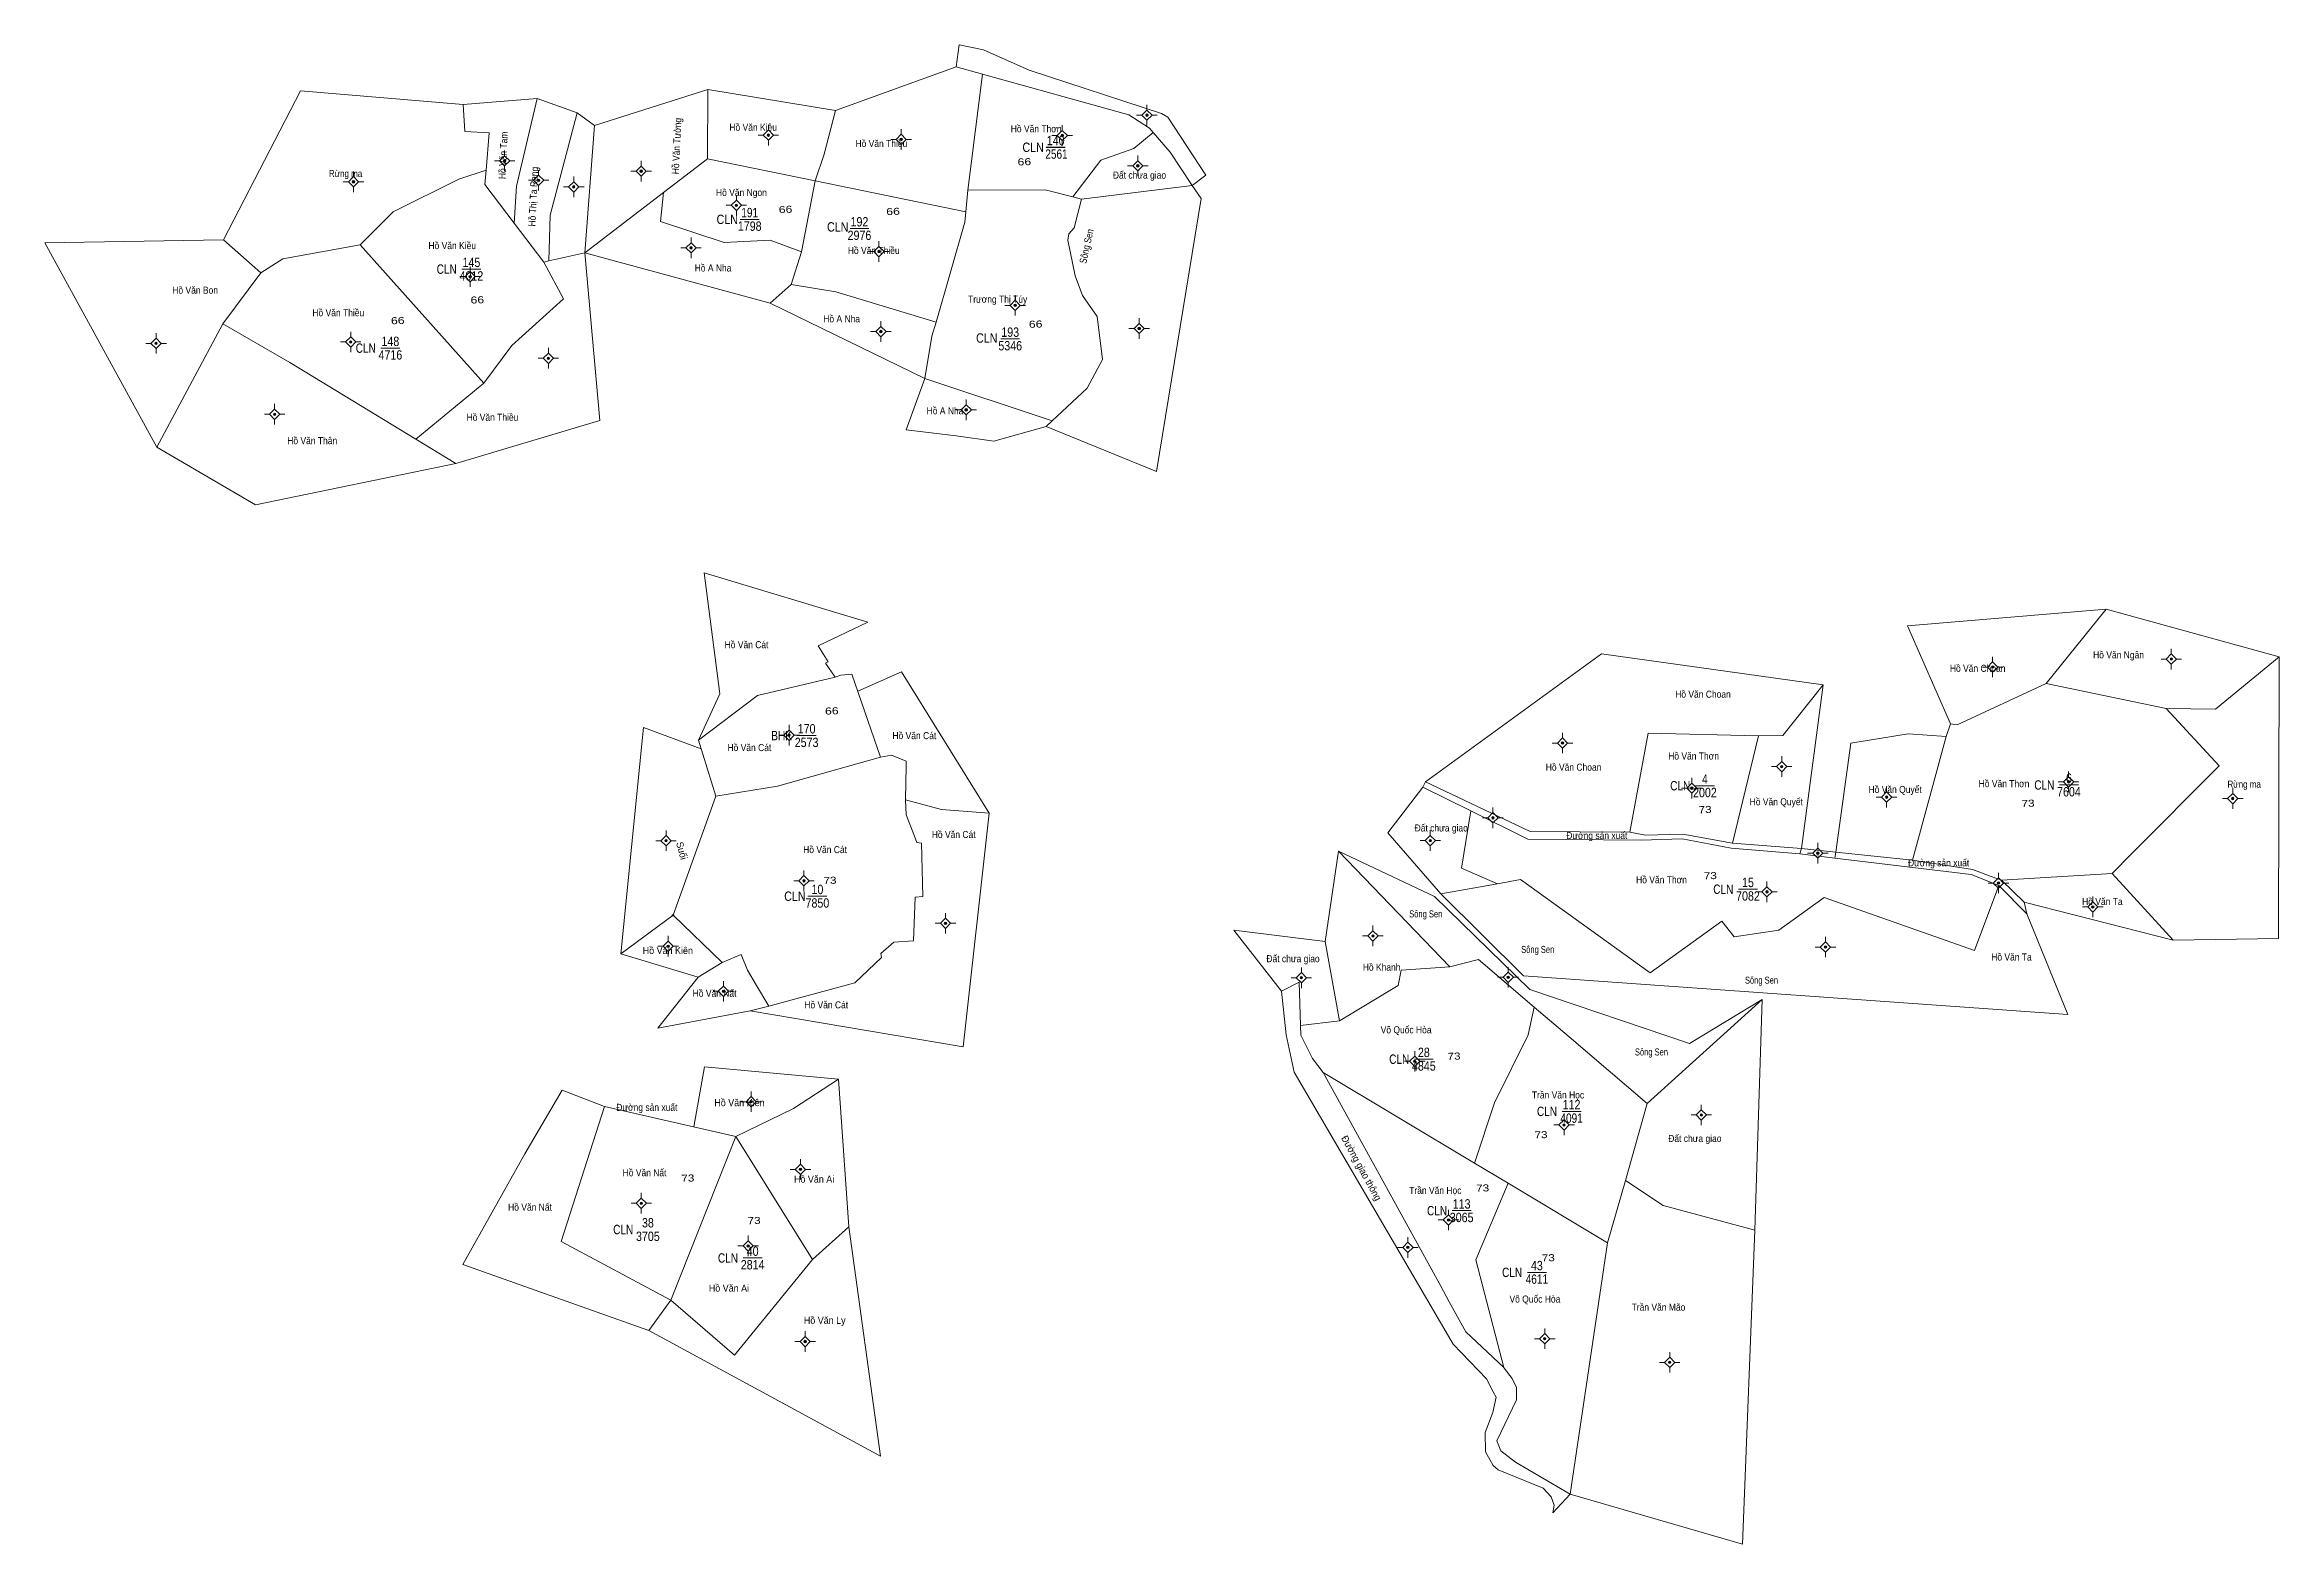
# Model space of a CAD drawing. Header units: metres. Extents: x 534707 to 536375, y 1846403 to 1847853.
# Drawn here: x 535085 to 536038, y 1846675 to 1847314 of the extents above; entities that cross this region are included whole.
import ezdxf
from ezdxf.enums import TextEntityAlignment as Align

# ---------------------------------------------------------------- set-up
doc = ezdxf.new("R2010")
doc.units = ezdxf.units.M
doc.header["$LTSCALE"] = 1.2
doc.header["$PDMODE"] = 32
doc.header["$PDSIZE"] = 0.6
for name, color, linetype, lineweight in [('11', 7, 'Continuous', 13), ('6', 7, 'Continuous', 13), ('7', 7, 'Continuous', 13)]:
    doc.layers.add(name, color=color, linetype=linetype, lineweight=lineweight)
for name, color, linetype in [('2', 7, 'Continuous'), ('22', 7, 'Continuous'), ('3', 7, 'Continuous'), ('4', 7, 'Continuous'), ('5', 7, 'Continuous'), ('8', 7, 'Continuous')]:
    doc.layers.add(name, color=color, linetype=linetype)

msp = doc.modelspace()

# ---------------------------------------------------------------- texts
at = {"layer": '2', "width": 0.9}
for s, p in [('Hồ Văn Tam', (535281.977, 1847266.819)), ('Hồ Văn Tường', (535355.919, 1847270.789)), ('Hồ Thị Ta Rang', (535294.837, 1847249.229))]:
    msp.add_text(s, height=3, rotation=87.274, dxfattribs=at).set_placement(p, align=Align.CENTER)
at = {"layer": '2'}
for s, width, p in [('Hồ Văn Kiêu', 0.9, (535387.04, 1847277.35)), ('Hồ Văn Thơn', 0.9, (535507.65, 1847276.71)), ('Hồ Văn Thiều', 0.9, (535441.695, 1847270.42)), ('Rừng ma', 0.85, (535213.315, 1847257.64)), ('Đất chưa giao', 0.9, (535551.69, 1847256.97)), ('Hồ Văn Ngon', 0.9, (535382.04, 1847249.54)), ('Hồ Văn Kiều', 0.9, (535258.78, 1847226.91)), ('Hồ Văn Thiều', 0.9, (535438.435, 1847224.84)), ('Hồ A Nha', 0.9, (535369.945, 1847217.38)), ('Hồ Văn Bon', 0.9, (535149.21, 1847207.91)), ('Hồ Văn Thiều', 0.9, (535210.215, 1847198.3)), ('Trương Thị Túy', 0.9, (535491.245, 1847204.05)), ('Hồ A Nha', 0.9, (535424.765, 1847195.71)), ('Hồ Văn Thiều', 0.9, (535275.925, 1847153.72)), ('Hồ A Nha', 0.9, (535468.815, 1847156.51)), ('Hồ Văn Thân', 0.9, (535199.11, 1847143.76)), ('Hồ Văn Cát', 0.9, (535384.215, 1847056.79)), ('Hồ Văn Choan', 0.9, (535908.94, 1847046.72)), ('Hồ Văn Choan', 0.9, (535908.94, 1847046.72)), ('Hồ Văn Ngân', 0.9, (535968.975, 1847052.45)), ('Hồ Văn Ngân', 0.9, (535968.975, 1847052.45)), ('Hồ Văn Choan', 0.9, (535791.87, 1847035.67)), ('Hồ Văn Choan', 0.9, (535791.87, 1847035.67)), ('Hồ Văn Cát', 0.9, (535455.735, 1847018.03)), ('Hồ Văn Cát', 0.9, (535385.425, 1847012.93)), ('Hồ Văn Thơn', 0.9, (535787.86, 1847009.34)), ('Hồ Văn Choan', 0.9, (535736.71, 1847004.57)), ('Hồ Văn Choan', 0.9, (535736.71, 1847004.57)), ('Hồ Văn Thơn', 0.9, (535920.18, 1846997.55)), ('Rừng ma', 0.85, (536022.525, 1846997.33)), ('Hồ Văn Quyết', 0.9, (535823.1, 1846989.82)), ('Hồ Văn Quyết', 0.9, (535873.76, 1846995.1)), ('Đất chưa giao', 0.9, (535680.31, 1846978.67)), ('Hồ Văn Cát', 0.9, (535417.695, 1846969.45)), ('Hồ Văn Cát', 0.9, (535472.515, 1846975.89)), ('Hồ Văn Thơn', 0.9, (535774.19, 1846956.6)), ('Hồ Văn Ta', 0.9, (535962.08, 1846947.31)), ('Hồ Văn Ta', 0.9, (535962.08, 1846947.31)), ('Hồ Văn Kiên', 0.95, (535350.66, 1846926.43)), ('Đất chưa giao', 0.9, (535617.13, 1846922.95)), ('Sông Sen', 0.8, (535721.42, 1846926.89)), ('Hồ Văn Ta', 0.9, (535923.35, 1846923.66)), ('Hồ Khanh', 0.9, (535654.91, 1846919.32)), ('Sông Sen', 0.8, (535816.8, 1846913.78)), ('Hồ Văn Nất', 0.9, (535370.59, 1846908.18)), ('Hồ Văn Cát', 0.9, (535418.185, 1846903.26)), ('Võ Quốc Hòa', 0.9, (535665.335, 1846892.64)), ('Trần Văn Học', 0.9, (535730.075, 1846864.86)), ('Hồ Văn Kiên', 0.95, (535381.19, 1846861.57)), ('Đất chưa giao', 0.9, (535788.41, 1846846.31)), ('Đất chưa giao', 0.9, (535788.41, 1846846.31)), ('Hồ Văn Nất', 0.9, (535340.75, 1846831.7)), ('Hồ Văn Ai', 0.95, (535413.015, 1846828.97)), ('Hồ Văn Nất', 0.9, (535291.93, 1846817.02)), ('Trần Văn Học', 0.9, (535677.785, 1846824.17)), ('Hồ Văn Ai', 0.95, (535376.715, 1846782.51)), ('Võ Quốc Hòa', 0.9, (535720.235, 1846777.85)), ('Hồ Văn Ly', 0.95, (535417.53, 1846768.78)), ('Trần Văn Mão', 0.9, (535772.9, 1846774.4)), ('Trần Văn Mão', 0.9, (535772.9, 1846774.4))]:
    msp.add_text(s, height=3, dxfattribs=dict(at, width=width)).set_placement(p, align=Align.CENTER)
at = {"layer": '22'}
for s, rotation, width, p in [('Sông Sen', 77.471, 0.85, (535530.582, 1847227.835)), ('Suối', 285.593, 0.95, (535355.173, 1846970.068))]:
    msp.add_text(s, height=3, rotation=rotation, dxfattribs=dict(at, width=width)).set_placement(p, align=Align.CENTER)
at = {"layer": '22', "width": 0.8}
for p in [(535673.71, 1846942.04), (535816.8, 1846913.78), (535769.9, 1846883.18)]:
    msp.add_text('Sông Sen', height=3, dxfattribs=at).set_placement(p, align=Align.CENTER)
at = {"layer": '3'}
for s, width, p in [('CLN', 0.85, (535510.91, 1847268.33)), ('CLN', 0.85, (535380.55, 1847237.61)), ('CLN', 0.85, (535427.62, 1847234.39)), ('CLN ', 0.8, (535261.9, 1847216.38)), ('CLN', 0.85, (535491.15, 1847187.02)), ('CLN ', 0.8, (535227.4, 1847182.71)), ('BHK ', 0.8, (535404.76, 1847017.55)), ('CLN ', 0.8, (535787.64, 1846996.17)), ('CLN ', 0.8, (535942.83, 1846996.49)), ('CLN', 0.85, (535409.37, 1846949.08)), ('CLN ', 0.8, (535805.99, 1846952.06)), ('CLN ', 0.8, (535667.88, 1846879.61)), ('CLN ', 0.8, (535730.85, 1846857.36)), ('CLN ', 0.8, (535683.99, 1846815.02)), ('CLN ', 0.8, (535337.12, 1846806.99)), ('CLN ', 0.8, (535381.77, 1846794.86)), ('CLN ', 0.8, (535715.97, 1846788.73))]:
    msp.add_text(s, height=4, dxfattribs=dict(at, width=width)).set_placement(p, align=Align.RIGHT)
at = {"layer": '4'}
for s, width, p in [('140', 0.85, (535515.985, 1847271.22)), ('191', 0.8, (535385.57, 1847240.5)), ('192', 0.85, (535432.335, 1847236.58)), ('145', 0.85, (535266.955, 1847219.27)), ('193', 0.85, (535496.595, 1847189.52)), ('148', 0.85, (535232.415, 1847185.6)), ('170', 0.85, (535409.815, 1847020.44)), ('4', 0.8, (535792.69, 1846999.06)), ('6', 0.85, (535947.845, 1846999.38)), ('10', 0.85, (535414.43, 1846951.97)), ('15', 0.85, (535811.05, 1846954.95)), ('28', 0.85, (535672.89, 1846882.5)), ('112', 0.85, (535735.855, 1846860.25)), ('113', 0.85, (535688.995, 1846817.91)), ('38', 0.85, (535342.18, 1846809.88)), ('40', 0.85, (535386.83, 1846797.75)), ('43', 0.85, (535721.06, 1846791.62))]:
    msp.add_text(s, height=4, dxfattribs=dict(at, width=width)).set_placement(p, align=Align.CENTER)
at = {"layer": '5'}
for s, width, p in [('2561', 0.8, (535516.32, 1847265.44)), ('1798', 0.85, (535385.565, 1847234.72)), ('2976', 0.85, (535432.34, 1847230.8)), ('4012', 0.85, (535266.955, 1847213.49)), ('4716', 0.85, (535232.42, 1847179.82)), ('5346', 0.85, (535496.6, 1847183.74)), ('2573', 0.85, (535409.815, 1847014.66)), ('2002', 0.85, (535792.695, 1846993.28)), ('7604', 0.85, (535947.835, 1846993.6)), ('7082', 0.85, (535811.035, 1846949.17)), ('7850', 0.85, (535414.415, 1846946.19)), ('4845', 0.85, (535672.895, 1846876.72)), ('4091', 0.8, (535735.87, 1846854.47)), ('3065', 0.85, (535689.005, 1846812.13)), ('3705', 0.85, (535342.165, 1846804.1)), ('2814', 0.85, (535386.815, 1846791.97)), ('4611', 0.8, (535721.06, 1846785.84))]:
    msp.add_text(s, height=4, dxfattribs=dict(at, width=width)).set_placement(p, align=Align.CENTER)
at = {"layer": '7'}
for s, width, p in [('66', 1.3, (535502.673, 1847262.641)), ('66', 1.3, (535400.898, 1847242.351)), ('66', 1.3, (535446.708, 1847241.471)), ('66', 1.3, (535269.528, 1847203.781)), ('66', 1.3, (535235.618, 1847194.961)), ('66', 1.3, (535507.498, 1847193.441)), ('66', 1.3, (535420.608, 1847028.571)), ('73', 1.25, (535930.463, 1846989.168)), ('73', 1.25, (535792.813, 1846986.518)), ('73', 1.25, (535419.843, 1846956.328)), ('73', 1.25, (535795.013, 1846958.308)), ('73', 1.25, (535685.773, 1846881.378)), ('73', 1.25, (535722.883, 1846847.888)), ('73', 1.25, (535359.248, 1846829.397)), ('73', 1.25, (535697.993, 1846825.178)), ('73', 1.25, (535387.463, 1846811.308)), ('73', 1.25, (535725.963, 1846795.428))]:
    msp.add_text(s, height=3, rotation=2, dxfattribs=dict(at, width=width)).set_placement(p, align=Align.CENTER)
at = {"layer": '8', "width": 0.9}
for p in [(535746.63, 1846975.45), (535892.3, 1846963.82), (535341.73, 1846859.58)]:
    msp.add_text('Đường sản xuất', height=3, dxfattribs=at).set_placement(p, align=Align.CENTER)
at = {"layer": '8', "width": 0.95}
msp.add_text('Đường giao thông', height=3, rotation=298.808, dxfattribs=at).set_placement((535644.994, 1846834.468), align=Align.CENTER)
msp.add_text('Đường giao thông', height=3, rotation=298.808, dxfattribs=at).set_placement((535644.994, 1846834.468), align=Align.CENTER)

# ---------------------------------------------------------------- hatches: boundary and pattern name
at = {"layer": '11'}
for points in [[(535394.044, 1847275.51, 1), (535392.994, 1847275.51, 1)], [(535519.304, 1847275.34, 1), (535518.254, 1847275.34, 1)], [(535555.384, 1847284.02, 1), (535554.334, 1847284.02, 1)], [(535450.634, 1847273.68, 1), (535449.584, 1847273.68, 1)], [(535281.644, 1847264.55, 1), (535280.594, 1847264.55, 1)], [(535296.134, 1847256.24, 1), (535295.084, 1847256.24, 1)], [(535339.824, 1847260.14, 1), (535338.774, 1847260.14, 1)], [(535551.524, 1847262.41, 1), (535550.474, 1847262.41, 1)], [(535217.214, 1847255.61, 1), (535216.164, 1847255.61, 1)], [(535311.084, 1847253.44, 1), (535310.034, 1847253.44, 1)], [(535380.404, 1847245.61, 1), (535379.354, 1847245.61, 1)], [(535361.094, 1847227.47, 1), (535360.044, 1847227.47, 1)], [(535441.154, 1847225.88, 1), (535440.104, 1847225.88, 1)], [(535266.954, 1847215.19, 1), (535265.904, 1847215.19, 1)], [(535499.234, 1847202.95, 1), (535498.184, 1847202.95, 1)], [(535442.004, 1847191.77, 1), (535440.954, 1847191.77, 1)], [(535552.094, 1847193.07, 1), (535551.044, 1847193.07, 1)], [(535133.084, 1847186.73, 1), (535132.034, 1847186.73, 1)], [(535216.024, 1847187.35, 1), (535214.974, 1847187.35, 1)], [(535300.274, 1847180.4, 1), (535299.224, 1847180.4, 1)], [(535183.614, 1847156.53, 1), (535182.564, 1847156.53, 1)], [(535478.364, 1847158.41, 1), (535477.314, 1847158.41, 1)], [(535915.834, 1847048.78, 1), (535914.784, 1847048.78, 1)], [(535991.994, 1847052.16, 1), (535990.944, 1847052.16, 1)], [(535402.864, 1847019.71, 1), (535401.814, 1847019.71, 1)], [(535732.504, 1847016.37, 1), (535731.454, 1847016.37, 1)], [(535825.934, 1847006.33, 1), (535824.884, 1847006.33, 1)], [(535948.214, 1846999.81, 1), (535947.164, 1846999.81, 1)], [(535787.644, 1846997.12, 1), (535786.594, 1846997.12, 1)], [(535870.634, 1846993.31, 1), (535869.584, 1846993.31, 1)], [(536018.184, 1846992.7, 1), (536017.134, 1846992.7, 1)], [(535702.854, 1846984.5, 1), (535701.804, 1846984.5, 1)], [(535350.414, 1846974.75, 1), (535349.364, 1846974.75, 1)], [(535676.174, 1846974.79, 1), (535675.124, 1846974.79, 1)], [(535841.344, 1846969.42, 1), (535840.294, 1846969.42, 1)], [(535409.204, 1846957.65, 1), (535408.154, 1846957.65, 1)], [(535819.654, 1846952.93, 1), (535818.604, 1846952.93, 1)], [(535918.324, 1846956.7, 1), (535917.274, 1846956.7, 1)], [(535958.544, 1846946.51, 1), (535957.494, 1846946.51, 1)], [(535469.544, 1846939.52, 1), (535468.494, 1846939.52, 1)], [(535651.714, 1846934.15, 1), (535650.664, 1846934.15, 1)], [(535351.334, 1846929.75, 1), (535350.284, 1846929.75, 1)], [(535844.584, 1846929.42, 1), (535843.534, 1846929.42, 1)], [(535621.204, 1846916.32, 1), (535620.154, 1846916.32, 1)], [(535709.374, 1846916.51, 1), (535708.324, 1846916.51, 1)], [(535374.904, 1846910.54, 1), (535373.854, 1846910.54, 1)], [(535669.544, 1846880.7, 1), (535668.494, 1846880.7, 1)], [(535386.704, 1846863.49, 1), (535385.654, 1846863.49, 1)], [(535791.654, 1846857.83, 1), (535790.604, 1846857.83, 1)], [(535733.194, 1846853.55, 1), (535732.144, 1846853.55, 1)], [(535407.724, 1846834.63, 1), (535406.674, 1846834.63, 1)], [(535339.894, 1846820.18, 1), (535338.844, 1846820.18, 1)], [(535683.904, 1846813.05, 1), (535682.854, 1846813.05, 1)], [(535385.424, 1846802, 1), (535384.374, 1846802, 1)], [(535666.614, 1846801.36, 1), (535665.564, 1846801.36, 1)], [(535409.724, 1846761.23, 1), (535408.674, 1846761.23, 1)], [(535724.954, 1846762.45, 1), (535723.904, 1846762.45, 1)], [(535778.204, 1846752.35, 1), (535777.154, 1846752.35, 1)]]:
    msp.add_hatch(color=256, dxfattribs=at).paths.add_polyline_path(points)

# ---------------------------------------------------------------- linework, layer by layer
for p, q in [((535554.86, 1847288.4), (535554.86, 1847286.21)), ((535393.52, 1847279.88), (535393.52, 1847277.7)), ((535450.11, 1847278.06), (535450.11, 1847275.87)), ((535518.78, 1847279.72), (535518.78, 1847277.53)), ((535552.67, 1847284.02), (535550.48, 1847284.02)), ((535554.86, 1847281.83), (535554.86, 1847279.64)), ((535559.24, 1847284.02), (535557.05, 1847284.02)), ((535281.12, 1847268.92), (535281.12, 1847266.74)), ((535391.33, 1847275.51), (535389.14, 1847275.51)), ((535393.52, 1847273.32), (535393.52, 1847271.14)), ((535397.9, 1847275.51), (535395.71, 1847275.51)), ((535447.92, 1847273.68), (535445.74, 1847273.68)), ((535450.11, 1847271.49), (535450.11, 1847269.3)), ((535454.48, 1847273.68), (535452.3, 1847273.68)), ((535516.59, 1847275.34), (535514.4, 1847275.34)), ((535518.78, 1847273.15), (535518.78, 1847270.96)), ((535523.16, 1847275.34), (535520.97, 1847275.34)), ((535551, 1847266.78), (535551, 1847264.6)), ((535216.69, 1847259.98), (535216.69, 1847257.8)), ((535278.93, 1847264.55), (535276.74, 1847264.55)), ((535281.12, 1847262.36), (535281.12, 1847260.18)), ((535285.5, 1847264.55), (535283.31, 1847264.55)), ((535295.61, 1847260.62), (535295.61, 1847258.43)), ((535310.56, 1847257.82), (535310.56, 1847255.63)), ((535337.11, 1847260.14), (535334.93, 1847260.14)), ((535339.3, 1847264.52), (535339.3, 1847262.33)), ((535339.3, 1847257.95), (535339.3, 1847255.76)), ((535343.68, 1847260.14), (535341.49, 1847260.14)), ((535548.81, 1847262.41), (535546.62, 1847262.41)), ((535551, 1847260.22), (535551, 1847258.04)), ((535555.38, 1847262.41), (535553.19, 1847262.41)), ((535214.5, 1847255.61), (535212.31, 1847255.61)), ((535216.69, 1847253.42), (535216.69, 1847251.24)), ((535221.06, 1847255.61), (535218.88, 1847255.61)), ((535293.42, 1847256.24), (535291.24, 1847256.24)), ((535295.61, 1847254.05), (535295.61, 1847251.86)), ((535299.98, 1847256.24), (535297.8, 1847256.24)), ((535308.37, 1847253.44), (535306.19, 1847253.44)), ((535310.56, 1847251.25), (535310.56, 1847249.06)), ((535314.94, 1847253.44), (535312.75, 1847253.44)), ((535379.88, 1847249.98), (535379.88, 1847247.8)), ((535377.69, 1847245.61), (535375.5, 1847245.61)), ((535379.88, 1847243.42), (535379.88, 1847241.24)), ((535384.26, 1847245.61), (535382.07, 1847245.61)), ((535360.57, 1847231.84), (535360.57, 1847229.66)), ((535440.63, 1847230.26), (535440.63, 1847228.07)), ((535266.43, 1847219.56), (535266.43, 1847217.38)), ((535358.38, 1847227.47), (535356.19, 1847227.47)), ((535360.57, 1847225.28), (535360.57, 1847223.1)), ((535364.94, 1847227.47), (535362.76, 1847227.47)), ((535438.44, 1847225.88), (535436.26, 1847225.88)), ((535440.63, 1847223.69), (535440.63, 1847221.5)), ((535445, 1847225.88), (535442.82, 1847225.88)), ((535264.24, 1847215.19), (535262.06, 1847215.19)), ((535266.43, 1847213), (535266.43, 1847210.82)), ((535270.81, 1847215.19), (535268.62, 1847215.19)), ((535496.52, 1847202.95), (535494.34, 1847202.95)), ((535498.71, 1847207.32), (535498.71, 1847205.14)), ((535498.71, 1847200.76), (535498.71, 1847198.58)), ((535503.08, 1847202.95), (535500.9, 1847202.95)), ((535132.56, 1847191.1), (535132.56, 1847188.92)), ((535215.5, 1847191.72), (535215.5, 1847189.54)), ((535439.29, 1847191.77), (535437.1, 1847191.77)), ((535441.48, 1847196.14), (535441.48, 1847193.96)), ((535445.86, 1847191.77), (535443.67, 1847191.77)), ((535549.38, 1847193.07), (535547.19, 1847193.07)), ((535551.57, 1847197.44), (535551.57, 1847195.26)), ((535551.57, 1847190.88), (535551.57, 1847188.7)), ((535555.94, 1847193.07), (535553.76, 1847193.07)), ((535130.37, 1847186.73), (535128.19, 1847186.73)), ((535132.56, 1847184.54), (535132.56, 1847182.36)), ((535136.94, 1847186.73), (535134.75, 1847186.73)), ((535213.31, 1847187.35), (535211.12, 1847187.35)), ((535215.5, 1847185.16), (535215.5, 1847182.98)), ((535219.88, 1847187.35), (535217.69, 1847187.35)), ((535299.75, 1847184.78), (535299.75, 1847182.59)), ((535441.48, 1847189.58), (535441.48, 1847187.4)), ((535297.56, 1847180.4), (535295.38, 1847180.4)), ((535299.75, 1847178.21), (535299.75, 1847176.02)), ((535304.12, 1847180.4), (535301.94, 1847180.4)), ((535477.84, 1847162.78), (535477.84, 1847160.6)), ((535180.9, 1847156.53), (535178.72, 1847156.53)), ((535183.09, 1847160.9), (535183.09, 1847158.72)), ((535183.09, 1847154.34), (535183.09, 1847152.16)), ((535187.46, 1847156.53), (535185.28, 1847156.53)), ((535475.65, 1847158.41), (535473.46, 1847158.41)), ((535477.84, 1847156.22), (535477.84, 1847154.04)), ((535482.22, 1847158.41), (535480.03, 1847158.41)), ((535913.12, 1847048.78), (535910.94, 1847048.78)), ((535915.31, 1847053.16), (535915.31, 1847050.97)), ((535919.69, 1847048.78), (535917.5, 1847048.78)), ((535989.28, 1847052.16), (535987.1, 1847052.16)), ((535991.47, 1847056.54), (535991.47, 1847054.35)), ((535991.47, 1847049.97), (535991.47, 1847047.78)), ((535995.84, 1847052.16), (535993.66, 1847052.16)), ((535915.31, 1847046.59), (535915.31, 1847044.4)), ((535400.15, 1847019.71), (535397.96, 1847019.71)), ((535402.34, 1847024.08), (535402.34, 1847021.9)), ((535406.72, 1847019.71), (535404.53, 1847019.71)), ((535731.98, 1847020.74), (535731.98, 1847018.56)), ((535402.34, 1847017.52), (535402.34, 1847015.34)), ((535729.79, 1847016.37), (535727.6, 1847016.37)), ((535731.98, 1847014.18), (535731.98, 1847012)), ((535736.36, 1847016.37), (535734.17, 1847016.37)), ((535825.41, 1847010.7), (535825.41, 1847008.52)), ((535787.12, 1847001.5), (535787.12, 1846999.31)), ((535823.22, 1847006.33), (535821.04, 1847006.33)), ((535825.41, 1847004.14), (535825.41, 1847001.96)), ((535829.78, 1847006.33), (535827.6, 1847006.33)), ((535945.5, 1846999.81), (535943.31, 1846999.81)), ((535947.69, 1847004.18), (535947.69, 1847002)), ((535952.06, 1846999.81), (535949.88, 1846999.81)), ((535784.93, 1846997.12), (535782.74, 1846997.12)), ((535787.12, 1846994.93), (535787.12, 1846992.74)), ((535791.5, 1846997.12), (535789.31, 1846997.12)), ((535867.92, 1846993.31), (535865.74, 1846993.31)), ((535870.11, 1846997.68), (535870.11, 1846995.5)), ((535870.11, 1846991.12), (535870.11, 1846988.94)), ((535874.48, 1846993.31), (535872.3, 1846993.31)), ((535947.69, 1846997.62), (535947.69, 1846995.44)), ((536015.47, 1846992.7), (536013.28, 1846992.7)), ((536017.66, 1846997.08), (536017.66, 1846994.89)), ((536017.66, 1846990.51), (536017.66, 1846988.32)), ((536022.04, 1846992.7), (536019.85, 1846992.7)), ((535700.14, 1846984.5), (535697.95, 1846984.5)), ((535702.33, 1846988.88), (535702.33, 1846986.69)), ((535702.33, 1846982.31), (535702.33, 1846980.12)), ((535706.7, 1846984.5), (535704.52, 1846984.5)), ((535347.7, 1846974.75), (535345.52, 1846974.75)), ((535349.89, 1846979.12), (535349.89, 1846976.94)), ((535349.89, 1846972.56), (535349.89, 1846970.38)), ((535354.26, 1846974.75), (535352.08, 1846974.75)), ((535673.46, 1846974.79), (535671.28, 1846974.79)), ((535675.65, 1846979.16), (535675.65, 1846976.98)), ((535675.65, 1846972.6), (535675.65, 1846970.42)), ((535680.02, 1846974.79), (535677.84, 1846974.79)), ((535840.82, 1846973.8), (535840.82, 1846971.61)), ((535408.68, 1846962.02), (535408.68, 1846959.84)), ((535838.63, 1846969.42), (535836.44, 1846969.42)), ((535840.82, 1846967.23), (535840.82, 1846965.04)), ((535845.19, 1846969.42), (535843.01, 1846969.42)), ((535406.49, 1846957.65), (535404.31, 1846957.65)), ((535408.68, 1846955.46), (535408.68, 1846953.28)), ((535413.06, 1846957.65), (535410.87, 1846957.65)), ((535816.94, 1846952.93), (535814.76, 1846952.93)), ((535819.13, 1846957.3), (535819.13, 1846955.12)), ((535823.5, 1846952.93), (535821.32, 1846952.93)), ((535915.61, 1846956.7), (535913.43, 1846956.7)), ((535917.8, 1846961.08), (535917.8, 1846958.89)), ((535917.8, 1846954.51), (535917.8, 1846952.32)), ((535922.18, 1846956.7), (535919.99, 1846956.7)), ((535469.02, 1846943.9), (535469.02, 1846941.71)), ((535819.13, 1846950.74), (535819.13, 1846948.56)), ((535955.83, 1846946.51), (535953.64, 1846946.51)), ((535958.02, 1846950.88), (535958.02, 1846948.7)), ((535958.02, 1846944.32), (535958.02, 1846942.14)), ((535962.4, 1846946.51), (535960.21, 1846946.51)), ((535350.81, 1846934.12), (535350.81, 1846931.94)), ((535466.83, 1846939.52), (535464.64, 1846939.52)), ((535469.02, 1846937.33), (535469.02, 1846935.14)), ((535473.4, 1846939.52), (535471.21, 1846939.52)), ((535649, 1846934.15), (535646.81, 1846934.15)), ((535651.19, 1846938.52), (535651.19, 1846936.34)), ((535655.56, 1846934.15), (535653.38, 1846934.15)), ((535844.06, 1846933.8), (535844.06, 1846931.61)), ((535348.62, 1846929.75), (535346.44, 1846929.75)), ((535350.81, 1846927.56), (535350.81, 1846925.38)), ((535355.19, 1846929.75), (535353, 1846929.75)), ((535651.19, 1846931.96), (535651.19, 1846929.78)), ((535841.87, 1846929.42), (535839.69, 1846929.42)), ((535844.06, 1846927.23), (535844.06, 1846925.04)), ((535848.44, 1846929.42), (535846.25, 1846929.42)), ((535374.38, 1846914.92), (535374.38, 1846912.73)), ((535618.49, 1846916.32), (535616.31, 1846916.32)), ((535620.68, 1846920.7), (535620.68, 1846918.51)), ((535620.68, 1846914.13), (535620.68, 1846911.94)), ((535625.06, 1846916.32), (535622.87, 1846916.32)), ((535706.66, 1846916.51), (535704.48, 1846916.51)), ((535708.85, 1846920.88), (535708.85, 1846918.7)), ((535708.85, 1846914.32), (535708.85, 1846912.14)), ((535713.22, 1846916.51), (535711.04, 1846916.51)), ((535372.19, 1846910.54), (535370, 1846910.54)), ((535374.38, 1846908.35), (535374.38, 1846906.16)), ((535378.76, 1846910.54), (535376.57, 1846910.54)), ((535666.83, 1846880.7), (535664.64, 1846880.7)), ((535669.02, 1846885.08), (535669.02, 1846882.89)), ((535669.02, 1846878.51), (535669.02, 1846876.32)), ((535673.4, 1846880.7), (535671.21, 1846880.7)), ((535386.18, 1846867.86), (535386.18, 1846865.68)), ((535383.99, 1846863.49), (535381.81, 1846863.49)), ((535386.18, 1846861.3), (535386.18, 1846859.12)), ((535390.56, 1846863.49), (535388.37, 1846863.49)), ((535732.67, 1846857.92), (535732.67, 1846855.74)), ((535788.94, 1846857.83), (535786.76, 1846857.83)), ((535791.13, 1846862.2), (535791.13, 1846860.02)), ((535795.5, 1846857.83), (535793.32, 1846857.83)), ((535730.48, 1846853.55), (535728.3, 1846853.55)), ((535732.67, 1846851.36), (535732.67, 1846849.18)), ((535737.05, 1846853.55), (535734.86, 1846853.55)), ((535791.13, 1846855.64), (535791.13, 1846853.46)), ((535407.2, 1846839), (535407.2, 1846836.82)), ((535405.01, 1846834.63), (535402.82, 1846834.63)), ((535407.2, 1846832.44), (535407.2, 1846830.26)), ((535411.57, 1846834.63), (535409.39, 1846834.63)), ((535337.18, 1846820.18), (535335, 1846820.18)), ((535339.37, 1846824.56), (535339.37, 1846822.37)), ((535343.74, 1846820.18), (535341.56, 1846820.18)), ((535339.37, 1846817.99), (535339.37, 1846815.8)), ((535681.19, 1846813.05), (535679, 1846813.05)), ((535683.38, 1846817.42), (535683.38, 1846815.24)), ((535683.38, 1846810.86), (535683.38, 1846808.68)), ((535687.76, 1846813.05), (535685.57, 1846813.05)), ((535382.71, 1846802), (535380.52, 1846802)), ((535384.9, 1846806.38), (535384.9, 1846804.19)), ((535384.9, 1846799.81), (535384.9, 1846797.62)), ((535389.28, 1846802), (535387.09, 1846802)), ((535663.9, 1846801.36), (535661.72, 1846801.36)), ((535666.09, 1846805.74), (535666.09, 1846803.55)), ((535670.46, 1846801.36), (535668.28, 1846801.36)), ((535666.09, 1846799.17), (535666.09, 1846796.98)), ((535409.2, 1846765.6), (535409.2, 1846763.42)), ((535722.24, 1846762.45), (535720.06, 1846762.45)), ((535724.43, 1846766.82), (535724.43, 1846764.64)), ((535728.81, 1846762.45), (535726.62, 1846762.45)), ((535407.01, 1846761.23), (535404.82, 1846761.23)), ((535409.2, 1846759.04), (535409.2, 1846756.86)), ((535413.57, 1846761.23), (535411.39, 1846761.23)), ((535724.43, 1846760.26), (535724.43, 1846758.08)), ((535775.49, 1846752.35), (535773.31, 1846752.35)), ((535777.68, 1846756.72), (535777.68, 1846754.54)), ((535782.06, 1846752.35), (535779.87, 1846752.35)), ((535777.68, 1846750.16), (535777.68, 1846747.98))]:
    msp.add_line(p, q, dxfattribs=at)
for points in [[(535554.86, 1847286.21), (535552.67, 1847284.02), (535554.86, 1847281.83), (535557.05, 1847284.02)], [(535393.52, 1847277.7), (535391.33, 1847275.51), (535393.52, 1847273.32), (535395.71, 1847275.51)], [(535450.11, 1847275.87), (535447.92, 1847273.68), (535450.11, 1847271.49), (535452.3, 1847273.68)], [(535518.78, 1847277.53), (535516.59, 1847275.34), (535518.78, 1847273.15), (535520.97, 1847275.34)], [(535281.12, 1847266.74), (535278.93, 1847264.55), (535281.12, 1847262.36), (535283.31, 1847264.55)], [(535216.69, 1847257.8), (535214.5, 1847255.61), (535216.69, 1847253.42), (535218.88, 1847255.61)], [(535295.61, 1847258.43), (535293.42, 1847256.24), (535295.61, 1847254.05), (535297.8, 1847256.24)], [(535339.3, 1847262.33), (535337.11, 1847260.14), (535339.3, 1847257.95), (535341.49, 1847260.14)], [(535551, 1847264.6), (535548.81, 1847262.41), (535551, 1847260.22), (535553.19, 1847262.41)], [(535310.56, 1847255.63), (535308.37, 1847253.44), (535310.56, 1847251.25), (535312.75, 1847253.44)], [(535379.88, 1847247.8), (535377.69, 1847245.61), (535379.88, 1847243.42), (535382.07, 1847245.61)], [(535360.57, 1847229.66), (535358.38, 1847227.47), (535360.57, 1847225.28), (535362.76, 1847227.47)], [(535440.63, 1847228.07), (535438.44, 1847225.88), (535440.63, 1847223.69), (535442.82, 1847225.88)], [(535266.43, 1847217.38), (535264.24, 1847215.19), (535266.43, 1847213), (535268.62, 1847215.19)], [(535498.71, 1847205.14), (535496.52, 1847202.95), (535498.71, 1847200.76), (535500.9, 1847202.95)], [(535441.48, 1847193.96), (535439.29, 1847191.77), (535441.48, 1847189.58), (535443.67, 1847191.77)], [(535551.57, 1847195.26), (535549.38, 1847193.07), (535551.57, 1847190.88), (535553.76, 1847193.07)], [(535132.56, 1847188.92), (535130.37, 1847186.73), (535132.56, 1847184.54), (535134.75, 1847186.73)], [(535215.5, 1847189.54), (535213.31, 1847187.35), (535215.5, 1847185.16), (535217.69, 1847187.35)], [(535299.75, 1847182.59), (535297.56, 1847180.4), (535299.75, 1847178.21), (535301.94, 1847180.4)], [(535183.09, 1847158.72), (535180.9, 1847156.53), (535183.09, 1847154.34), (535185.28, 1847156.53)], [(535477.84, 1847160.6), (535475.65, 1847158.41), (535477.84, 1847156.22), (535480.03, 1847158.41)], [(535915.31, 1847050.97), (535913.12, 1847048.78), (535915.31, 1847046.59), (535917.5, 1847048.78)], [(535991.47, 1847054.35), (535989.28, 1847052.16), (535991.47, 1847049.97), (535993.66, 1847052.16)], [(535402.34, 1847021.9), (535400.15, 1847019.71), (535402.34, 1847017.52), (535404.53, 1847019.71)], [(535731.98, 1847018.56), (535729.79, 1847016.37), (535731.98, 1847014.18), (535734.17, 1847016.37)], [(535825.41, 1847008.52), (535823.22, 1847006.33), (535825.41, 1847004.14), (535827.6, 1847006.33)], [(535947.69, 1847002), (535945.5, 1846999.81), (535947.69, 1846997.62), (535949.88, 1846999.81)], [(535787.12, 1846999.31), (535784.93, 1846997.12), (535787.12, 1846994.93), (535789.31, 1846997.12)], [(535870.11, 1846995.5), (535867.92, 1846993.31), (535870.11, 1846991.12), (535872.3, 1846993.31)], [(536017.66, 1846994.89), (536015.47, 1846992.7), (536017.66, 1846990.51), (536019.85, 1846992.7)], [(535702.33, 1846986.69), (535700.14, 1846984.5), (535702.33, 1846982.31), (535704.52, 1846984.5)], [(535349.89, 1846976.94), (535347.7, 1846974.75), (535349.89, 1846972.56), (535352.08, 1846974.75)], [(535675.65, 1846976.98), (535673.46, 1846974.79), (535675.65, 1846972.6), (535677.84, 1846974.79)], [(535840.82, 1846971.61), (535838.63, 1846969.42), (535840.82, 1846967.23), (535843.01, 1846969.42)], [(535408.68, 1846959.84), (535406.49, 1846957.65), (535408.68, 1846955.46), (535410.87, 1846957.65)], [(535819.13, 1846955.12), (535816.94, 1846952.93), (535819.13, 1846950.74), (535821.32, 1846952.93)], [(535917.8, 1846958.89), (535915.61, 1846956.7), (535917.8, 1846954.51), (535919.99, 1846956.7)], [(535958.02, 1846948.7), (535955.83, 1846946.51), (535958.02, 1846944.32), (535960.21, 1846946.51)], [(535469.02, 1846941.71), (535466.83, 1846939.52), (535469.02, 1846937.33), (535471.21, 1846939.52)], [(535651.19, 1846936.34), (535649, 1846934.15), (535651.19, 1846931.96), (535653.38, 1846934.15)], [(535350.81, 1846931.94), (535348.62, 1846929.75), (535350.81, 1846927.56), (535353, 1846929.75)], [(535844.06, 1846931.61), (535841.87, 1846929.42), (535844.06, 1846927.23), (535846.25, 1846929.42)], [(535620.68, 1846918.51), (535618.49, 1846916.32), (535620.68, 1846914.13), (535622.87, 1846916.32)], [(535708.85, 1846918.7), (535706.66, 1846916.51), (535708.85, 1846914.32), (535711.04, 1846916.51)], [(535374.38, 1846912.73), (535372.19, 1846910.54), (535374.38, 1846908.35), (535376.57, 1846910.54)], [(535669.02, 1846882.89), (535666.83, 1846880.7), (535669.02, 1846878.51), (535671.21, 1846880.7)], [(535386.18, 1846865.68), (535383.99, 1846863.49), (535386.18, 1846861.3), (535388.37, 1846863.49)], [(535791.13, 1846860.02), (535788.94, 1846857.83), (535791.13, 1846855.64), (535793.32, 1846857.83)], [(535732.67, 1846855.74), (535730.48, 1846853.55), (535732.67, 1846851.36), (535734.86, 1846853.55)], [(535407.2, 1846836.82), (535405.01, 1846834.63), (535407.2, 1846832.44), (535409.39, 1846834.63)], [(535339.37, 1846822.37), (535337.18, 1846820.18), (535339.37, 1846817.99), (535341.56, 1846820.18)], [(535683.38, 1846815.24), (535681.19, 1846813.05), (535683.38, 1846810.86), (535685.57, 1846813.05)], [(535384.9, 1846804.19), (535382.71, 1846802), (535384.9, 1846799.81), (535387.09, 1846802)], [(535666.09, 1846803.55), (535663.9, 1846801.36), (535666.09, 1846799.17), (535668.28, 1846801.36)], [(535409.2, 1846763.42), (535407.01, 1846761.23), (535409.2, 1846759.04), (535411.39, 1846761.23)], [(535724.43, 1846764.64), (535722.24, 1846762.45), (535724.43, 1846760.26), (535726.62, 1846762.45)], [(535777.68, 1846754.54), (535775.49, 1846752.35), (535777.68, 1846750.16), (535779.87, 1846752.35)]]:
    msp.add_lwpolyline(points, close=True, dxfattribs=at)
for centre in [(535393.519, 1847275.51), (535518.779, 1847275.34), (535554.859, 1847284.02), (535450.109, 1847273.68), (535281.119, 1847264.55), (535295.609, 1847256.24), (535339.299, 1847260.14), (535550.999, 1847262.41), (535216.689, 1847255.61), (535310.559, 1847253.44), (535379.879, 1847245.61), (535360.569, 1847227.47), (535440.629, 1847225.88), (535266.429, 1847215.19), (535498.709, 1847202.95), (535441.479, 1847191.77), (535551.569, 1847193.07), (535132.559, 1847186.73), (535215.499, 1847187.35), (535299.749, 1847180.4), (535183.089, 1847156.53), (535477.839, 1847158.41), (535915.309, 1847048.78), (535991.469, 1847052.16), (535402.339, 1847019.71), (535731.979, 1847016.37), (535825.409, 1847006.33), (535947.689, 1846999.81), (535787.119, 1846997.12), (535870.109, 1846993.31), (536017.659, 1846992.7), (535702.329, 1846984.5), (535349.889, 1846974.75), (535675.649, 1846974.79), (535840.819, 1846969.42), (535408.679, 1846957.65), (535819.129, 1846952.93), (535917.799, 1846956.7), (535958.019, 1846946.51), (535469.019, 1846939.52), (535651.189, 1846934.15), (535350.809, 1846929.75), (535844.059, 1846929.42), (535620.679, 1846916.32), (535708.849, 1846916.51), (535374.379, 1846910.54), (535669.019, 1846880.7), (535386.179, 1846863.49), (535791.129, 1846857.83), (535732.669, 1846853.55), (535407.199, 1846834.63), (535339.369, 1846820.18), (535683.379, 1846813.05), (535384.899, 1846802), (535666.089, 1846801.36), (535409.199, 1846761.23), (535724.429, 1846762.45), (535777.679, 1846752.35)]:
    msp.add_circle(centre, 0.525, dxfattribs=at)
at = {"layer": '6'}
for p, q in [((535484.8, 1847301.49), (535473.63, 1847304.55)), ((535319.41, 1847279.57), (535367.7, 1847295.01)), ((535367.61, 1847265.45), (535367.7, 1847295.01)), ((535478.56, 1847252.06), (535484.8, 1847301.49)), ((535413.5, 1847256.01), (535417.36, 1847267.44)), ((535273.19, 1847260.62), (535272.71, 1847254.5)), ((535413.5, 1847256.01), (535367.61, 1847265.45)), ((535285.19, 1847238.04), (535286.18, 1847253.73)), ((535413.5, 1847256.01), (535407.59, 1847225.77)), ((535413.5, 1847256.01), (535477.67, 1847242.81)), ((535299.93, 1847221.89), (535300.57, 1847241.39)), ((535177.25, 1847216.77), (535161.34, 1847230.91)), ((535272.25, 1847169.77), (535219.6, 1847228.77)), ((535407.59, 1847225.77), (535403.25, 1847211.77)), ((535160.99, 1847195.11), (535177.25, 1847216.77)), ((535403.25, 1847211.77), (535394.25, 1847203.87)), ((535189.52, 1847178.65), (535243.2, 1847145.93)), ((535460.25, 1847171.77), (535514.47, 1847153.7)), ((535272.25, 1847169.77), (535243.2, 1847145.93)), ((535514.47, 1847153.7), (535511.96, 1847151.35)), ((535243.2, 1847145.93), (535260.28, 1847135.52)), ((535963.76, 1847073.5), (535938.2, 1847041.73)), ((535429.12, 1847045.68), (535441.37, 1847010.32)), ((535843.12, 1847041.19), (535825.88, 1847019.57)), ((535938.2, 1847041.73), (535989.34, 1847031.02)), ((535363.76, 1847017.59), (535372.83, 1847037.4)), ((535989.34, 1847031.02), (536011.92, 1847006.7)), ((535989.34, 1847031.02), (536010.33, 1847030.83)), ((535815.51, 1847019.41), (535804.39, 1846973.64)), ((535815.51, 1847019.41), (535825.88, 1847019.57)), ((535879.31, 1847020.23), (535895.57, 1847019.16)), ((535895.57, 1847019.16), (535881.22, 1846966.39)), ((535897.41, 1847024.57), (535895.57, 1847019.16)), ((535363.76, 1847017.59), (535371.18, 1846993.74)), ((535451.95, 1846992.15), (535452.23, 1847006.54)), ((535452.19, 1847008.59), (535452.23, 1847006.54)), ((535673.57, 1846999.85), (535672.44, 1846997.49)), ((536011.92, 1847006.7), (535974.57, 1846969.07)), ((535371.18, 1846993.74), (535352.88, 1846942.94)), ((535452.25, 1846985.7), (535451.95, 1846992.15)), ((535630.77, 1846931.72), (535636.56, 1846970.31)), ((535683.95, 1846920.92), (535636.56, 1846970.31)), ((535833.18, 1846969.16), (535848.12, 1846967.36)), ((535974.57, 1846969.07), (535966.28, 1846960.72)), ((535907.56, 1846927.99), (535917.97, 1846955.64)), ((535919.03, 1846957.9), (535914.25, 1846959.67)), ((535917.97, 1846955.64), (535929.86, 1846943.5)), ((535919.03, 1846957.9), (535966.28, 1846960.72)), ((535919.03, 1846957.9), (535928.74, 1846948.57)), ((535966.28, 1846960.72), (535992.27, 1846932.31)), ((535352.88, 1846942.94), (535330.63, 1846926.54)), ((535373.85, 1846922.85), (535352.88, 1846942.94)), ((535430.32, 1846914.18), (535441.8, 1846925)), ((535430.32, 1846914.18), (535393.68, 1846904.18)), ((535612.16, 1846910.65), (535619.76, 1846914.45)), ((535619.76, 1846914.45), (535620.35, 1846896)), ((535683.95, 1846920.92), (535663.19, 1846919.54)), ((535768.1, 1846862.72), (535817.14, 1846907.01)), ((535385.79, 1846902.25), (535393.68, 1846904.18)), ((535742.62, 1846884.45), (535768.1, 1846862.72)), ((535323.64, 1846861.5), (535305.64, 1846868.43)), ((535423.36, 1846873.11), (535404.19, 1846860.52)), ((535423.36, 1846873.11), (535427.81, 1846810.09)), ((535323.64, 1846861.5), (535379.62, 1846848.58)), ((535379.62, 1846848.58), (535404.19, 1846860.52)), ((535351.88, 1846778.86), (535379.62, 1846848.58)), ((535412.38, 1846796.16), (535379.62, 1846848.58)), ((535758.77, 1846829.91), (535774.87, 1846819.29)), ((535412.38, 1846796.16), (535427.81, 1846810.09)), ((535735.28, 1846696.2), (535751.22, 1846803.34)), ((535351.88, 1846778.86), (535342.64, 1846765.94)), ((535735.28, 1846696.2), (535727.91, 1846688.28))]:
    msp.add_line(p, q, dxfattribs=at)
for points in [[(535422.09, 1847286.01), (535473.63, 1847304.55), (535474.88, 1847314.06)], [(535474.88, 1847314.06), (535485.27, 1847311.9), (535504.68, 1847303.21), (535561.05, 1847284.74), (535563.76, 1847283.23), (535579.91, 1847258.5)], [(535367.7, 1847295.01), (535422.09, 1847286.01), (535417.36, 1847267.44)], [(535557.56, 1847276.57), (535555.97, 1847278.42), (535547.18, 1847284.17), (535484.8, 1847301.49)], [(535161.34, 1847230.91), (535194.12, 1847294.45), (535263.48, 1847288.62)], [(535263.48, 1847288.62), (535295.03, 1847291.07), (535286.18, 1847253.73)], [(535263.48, 1847288.62), (535264.21, 1847277.08), (535274.45, 1847276.53), (535273.19, 1847260.62)], [(535295.03, 1847291.07), (535311.96, 1847284.99), (535300.57, 1847241.39)], [(535311.96, 1847284.99), (535319.41, 1847279.57), (535315.24, 1847225.28)], [(535557.56, 1847276.57), (535549.25, 1847269.77), (535535.25, 1847264.77), (535523.27, 1847249.2)], [(535557.56, 1847276.57), (535564.75, 1847268.18), (535574.16, 1847253.99)], [(535219.6, 1847228.77), (535233.63, 1847242.77), (535261.63, 1847256.77), (535273.19, 1847260.62)], [(535297.79, 1847221.42), (535299.93, 1847221.89), (535315.24, 1847225.28), (535348.87, 1847251.08), (535367.61, 1847265.45)], [(535526.96, 1847248.26), (535574.16, 1847253.99), (535579.91, 1847258.5)], [(535297.79, 1847221.42), (535285.19, 1847238.04), (535272.71, 1847254.5)], [(535407.59, 1847225.77), (535394.25, 1847230.77), (535374.61, 1847229.77), (535347.59, 1847238.66), (535348.87, 1847251.08)], [(535465.03, 1847195.75), (535477.25, 1847238.42), (535477.67, 1847242.81), (535478.56, 1847252.06)], [(535478.56, 1847252.06), (535511.53, 1847252.2), (535523.27, 1847249.2)], [(535511.96, 1847151.35), (535558.9, 1847132.15), (535577.93, 1847248.48), (535574.16, 1847253.99)], [(535523.27, 1847249.2), (535526.96, 1847248.26), (535523.83, 1847235.98)], [(535132.9, 1847142.55), (535085.08, 1847229.53), (535161.34, 1847230.91)], [(535177.25, 1847216.77), (535186.61, 1847222.77), (535219.6, 1847228.77)], [(535514.47, 1847153.7), (535529.42, 1847167.67), (535535.96, 1847179.82), (535533.64, 1847198.24), (535527.36, 1847207.18), (535524.27, 1847215.46), (535521.18, 1847230.68)], [(535523.83, 1847235.98), (535521.62, 1847233.43), (535521.18, 1847230.68)], [(535315.24, 1847225.28), (535321.69, 1847153.8), (535260.28, 1847135.52)], [(535297.79, 1847221.42), (535306.25, 1847205.77), (535284.25, 1847185.77), (535272.25, 1847169.77)], [(535452.23, 1847149.83), (535460.25, 1847171.77), (535394.25, 1847203.87), (535315.24, 1847225.28)], [(535403.25, 1847211.77), (535422.25, 1847208.77), (535465.03, 1847195.75)], [(535189.52, 1847178.65), (535160.99, 1847195.11), (535132.9, 1847142.55)], [(535465.03, 1847195.75), (535463.25, 1847189.77), (535460.25, 1847171.77)], [(535260.28, 1847135.52), (535174.9, 1847117.95), (535132.9, 1847142.55)], [(535511.96, 1847151.35), (535489.6, 1847145.06), (535473.54, 1847147.39), (535452.23, 1847149.83)], [(535372.83, 1847037.4), (535366.22, 1847088.87), (535435.89, 1847067.89)], [(535435.89, 1847067.89), (535414.73, 1847057.74), (535418.98, 1847051.05), (535417.9, 1847050.39), (535422.06, 1847044.4)], [(535897.41, 1847024.57), (535879.05, 1847066.32), (535963.76, 1847073.5)], [(535963.76, 1847073.5), (536037.5, 1847053.1), (536010.33, 1847030.83)], [(535673.57, 1846999.85), (535748.58, 1847054.41), (535843.12, 1847041.19)], [(536037.5, 1847053.1), (536037.12, 1846932.98), (535992.27, 1846932.31)], [(535422.06, 1847044.4), (535388.88, 1847036.58), (535363.76, 1847017.59)], [(535422.06, 1847044.4), (535424.4, 1847045.29), (535429.12, 1847045.68)], [(535431.6, 1847038.52), (535450.31, 1847046.77), (535487.57, 1846986.49)], [(535843.12, 1847041.19), (535833.86, 1846971.48), (535833.18, 1846969.16)], [(535897.41, 1847024.57), (535900.18, 1847024.07), (535938.2, 1847041.73)], [(535330.63, 1846926.54), (535340.26, 1847022.97), (535364.93, 1847013.83)], [(535760.71, 1846978.34), (535768.45, 1847020.6), (535815.51, 1847019.41)], [(535879.31, 1847020.23), (535854.85, 1847016.26), (535848.47, 1846969.91), (535848.12, 1846967.36)], [(535371.18, 1846993.74), (535397.44, 1846997.93), (535441.37, 1847010.32)], [(535371.18, 1846993.74), (535397.44, 1846997.93), (535441.37, 1847010.32)], [(535452.19, 1847008.59), (535446.07, 1847011.13), (535441.37, 1847010.32)], [(535760.71, 1846978.34), (535718.14, 1846978.7), (535673.57, 1846999.85)], [(535451.95, 1846992.15), (535467.37, 1846988), (535487.57, 1846986.49)], [(535680.2, 1846952.09), (535657.52, 1846978.16), (535672.44, 1846997.49)], [(535717.21, 1846975.41), (535692.86, 1846987.42), (535672.44, 1846997.49)], [(535487.57, 1846986.49), (535476.5, 1846886.9), (535385.79, 1846902.25)], [(535459.37, 1846950.92), (535458.76, 1846973.67), (535456.8, 1846973.9), (535455.74, 1846976.68), (535452.25, 1846985.7)], [(535692.86, 1846987.42), (535689, 1846963), (535704.29, 1846956.42)], [(535833.18, 1846969.16), (535803.9, 1846971.52), (535782.97, 1846975.59), (535765.53, 1846974.95), (535717.21, 1846975.41)], [(535760.71, 1846978.34), (535767.36, 1846977.03), (535783.28, 1846977.5), (535804.39, 1846973.64)], [(535881.22, 1846966.39), (535848.47, 1846969.91), (535833.86, 1846971.48), (535804.39, 1846973.64)], [(535636.56, 1846970.31), (535677.49, 1846951.02), (535718, 1846911.32), (535786.14, 1846888.25), (535817.14, 1846907.01)], [(535848.12, 1846967.36), (535906.22, 1846960.38), (535917.97, 1846955.64)], [(535881.22, 1846966.39), (535906.69, 1846962.47), (535910.61, 1846961.02), (535914.25, 1846959.67)], [(535714.03, 1846958.17), (535704.29, 1846956.42), (535680.2, 1846952.09)], [(535929.86, 1846943.5), (535947.32, 1846900.68), (535715.31, 1846917.11), (535680.2, 1846952.09)], [(535907.56, 1846927.99), (535843.52, 1846950.58), (535824.22, 1846936.58), (535805.16, 1846933.82), (535799.93, 1846940.41), (535769.38, 1846918.45), (535714.03, 1846958.17)], [(535455.43, 1846932.12), (535456.13, 1846950.65), (535459.37, 1846950.92)], [(535992.27, 1846932.31), (535928.74, 1846948.57), (535929.86, 1846943.5)], [(535612.16, 1846910.65), (535591.95, 1846936.65), (535630.77, 1846931.72)], [(535373.85, 1846922.85), (535363.53, 1846916.57), (535330.63, 1846926.54)], [(535373.85, 1846922.85), (535381.92, 1846926.26), (535384.58, 1846919.61)], [(535441.8, 1846925), (535441.4, 1846926.66), (535447.03, 1846931.45), (535455.43, 1846932.12)], [(535620.35, 1846896), (535637, 1846898), (535630.77, 1846931.72)], [(535683.95, 1846920.92), (535696.15, 1846924.07), (535719.95, 1846903.77)], [(535385.79, 1846902.25), (535346.41, 1846894.83), (535363.53, 1846916.57)], [(535384.58, 1846919.61), (535388.52, 1846913.08), (535393.68, 1846904.18)], [(535637, 1846898), (535662, 1846913), (535663.19, 1846919.54)], [(535612.16, 1846910.65), (535614.26, 1846892.01), (535617.66, 1846876.02), (535685.33, 1846760.06)], [(535817.14, 1846907.01), (535813.97, 1846808.66), (535774.87, 1846819.29)], [(535620.35, 1846896), (535620.48, 1846891.9), (535625.4, 1846881.83), (535629.93, 1846875.97)], [(535719.95, 1846903.77), (535717.38, 1846892), (535703, 1846863), (535694.45, 1846837.34)], [(535719.95, 1846903.77), (535734.8, 1846891.11), (535742.62, 1846884.45)], [(535361.76, 1846852.7), (535366.26, 1846878.4), (535423.36, 1846873.11)], [(535751.22, 1846803.34), (535708.87, 1846828.7), (535694.45, 1846837.34), (535629.93, 1846875.97)], [(535629.93, 1846875.97), (535680.08, 1846784.78), (535683.68, 1846778.23)], [(535342.64, 1846765.94), (535263.31, 1846794.03), (535289.77, 1846841.25), (535305.64, 1846868.43)], [(535351.88, 1846778.86), (535305.23, 1846803.9), (535323.64, 1846861.5)], [(535768.1, 1846862.72), (535758.77, 1846829.91), (535751.22, 1846803.34)], [(535708.87, 1846828.7), (535695, 1846796), (535706.93, 1846750.13)], [(535427.81, 1846810.09), (535441.32, 1846712.37), (535342.64, 1846765.94)], [(535813.97, 1846808.66), (535808.67, 1846674.8), (535735.28, 1846696.2)], [(535351.88, 1846778.86), (535379.1, 1846755.42), (535412.38, 1846796.16)], [(535706.93, 1846750.13), (535690.77, 1846765.34), (535683.68, 1846778.23)], [(535704.58, 1846706.6), (535702.47, 1846708.39), (535699.23, 1846714.24), (535699.02, 1846722.46), (535702.34, 1846730.98), (535703.76, 1846737.57), (535702.42, 1846739.86), (535699.57, 1846745.36), (535685.33, 1846760.06)], [(535735.28, 1846696.2), (535711.96, 1846709.75), (535705.74, 1846714.65), (535703.98, 1846718.87), (535712.41, 1846736.45), (535712.38, 1846741.69), (535710.58, 1846745.51), (535707.16, 1846749.91), (535706.93, 1846750.13)], [(535704.58, 1846706.6), (535723.71, 1846698.72), (535727.15, 1846695.05), (535728.41, 1846691.48), (535727.91, 1846688.28)]]:
    msp.add_lwpolyline(points, dxfattribs=at)
msp.add_point((535352.88, 1846942.94), dxfattribs=at)
at = {"layer": '7', "lineweight": 25}
msp.add_line((535511.93, 1847270.33), (535520.05, 1847270.33), dxfattribs=at)
at = {"layer": '7'}
for p, q in [((535381.55, 1847239.61), (535389.58, 1847239.61)), ((535428.32, 1847235.69), (535436.35, 1847235.69)), ((535262.91, 1847218.38), (535271, 1847218.38)), ((535228.4, 1847184.71), (535236.43, 1847184.71)), ((535492.58, 1847188.63), (535500.61, 1847188.63)), ((535405.77, 1847019.55), (535413.86, 1847019.55)), ((535788.65, 1846998.17), (535796.74, 1846998.17)), ((535943.83, 1846998.49), (535951.86, 1846998.49)), ((535807, 1846954.06), (535815.09, 1846954.06)), ((535410.39, 1846951.08), (535418.48, 1846951.08)), ((535668.88, 1846881.61), (535676.91, 1846881.61)), ((535731.85, 1846859.37), (535739.88, 1846859.37)), ((535684.99, 1846817.03), (535693.02, 1846817.03)), ((535382.78, 1846796.86), (535390.87, 1846796.86)), ((535717, 1846790.73), (535725.14, 1846790.73))]:
    msp.add_line(p, q, dxfattribs=at)

msp.set_redraw_order([(e.dxf.handle, doc.entitydb.next_handle()) for e in msp.query("TEXT MTEXT ATTDEF DIMENSION ARC_DIMENSION")])  # texts and dimensions are drawn at this point

doc.saveas('drawing.dxf')
